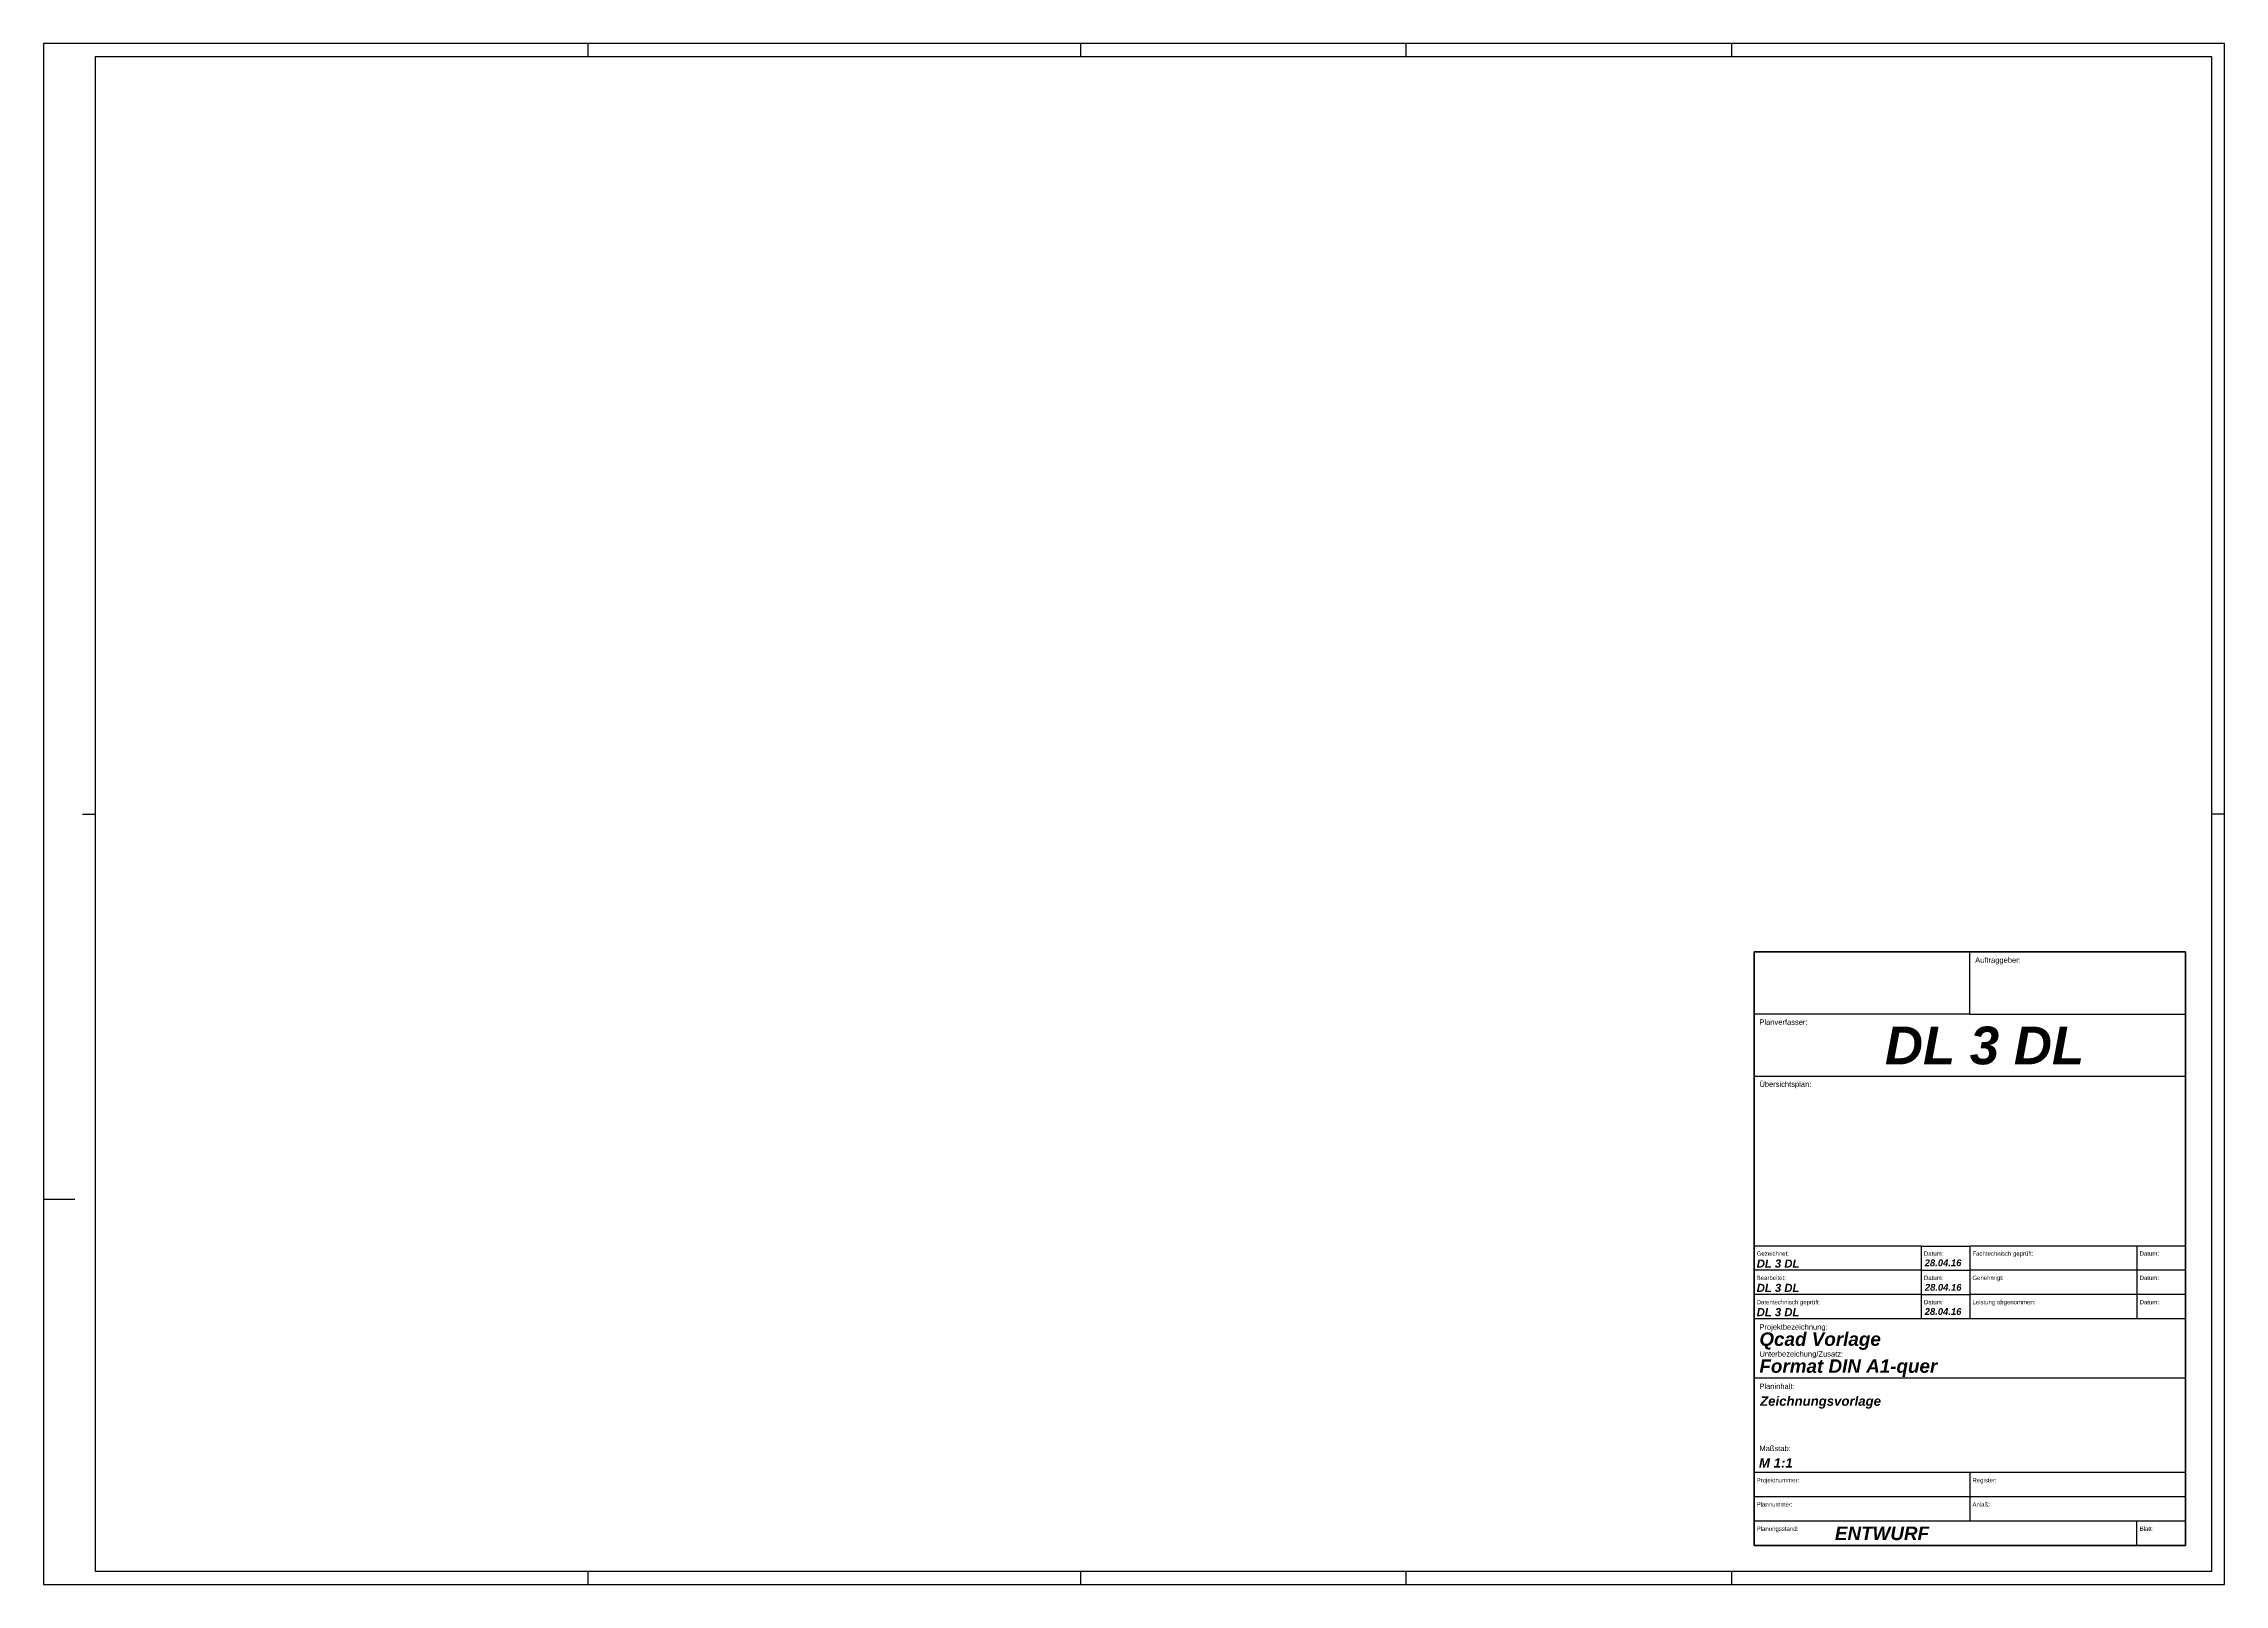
# Model space of a CAD drawing. Header units: millimetres. Extents: x 0 to 841, y 0 to 594.
import ezdxf

# ---------------------------------------------------------------- set-up
doc = ezdxf.new("R2010")
doc.units = ezdxf.units.MM
for name, color, linetype, true_color in [('Blattrahmen Din A1', 5, 'Continuous', 0x0000ff), ('Faltung Lochung', 3, 'Continuous', 0x00ff00), ('Plankopf ausgefüllt', 94, 'Continuous', 0x008000), ('Plankopf Rahmen', 1, 'Continuous', 0xff0000), ('Plankopf Text Vorgabe', 5, 'Continuous', 0x0000ff)]:
    doc.layers.add(name, color=color, linetype=linetype, true_color=true_color)
doc.layers.add('Plankopf Rahmen 0.5', color=1, linetype='Continuous', lineweight=50, true_color=0xff0000)
doc.styles.add('textstyle0', font='')
doc.styles.add('textstyle1', font='')
doc.styles.add('textstyle10', font='')
doc.styles.add('textstyle11', font='')
doc.styles.add('textstyle12', font='')
doc.styles.add('textstyle13', font='')
doc.styles.add('textstyle14', font='')
doc.styles.add('textstyle15', font='')
doc.styles.add('textstyle16', font='')
doc.styles.add('textstyle17', font='')
doc.styles.add('textstyle18', font='')
doc.styles.add('textstyle19', font='')
doc.styles.add('textstyle2', font='')
doc.styles.add('textstyle20', font='')
doc.styles.add('textstyle21', font='')
doc.styles.add('textstyle22', font='')
doc.styles.add('textstyle23', font='')
doc.styles.add('textstyle24', font='')
doc.styles.add('textstyle25', font='')
doc.styles.add('textstyle26', font='')
doc.styles.add('textstyle27', font='')
doc.styles.add('textstyle28', font='')
doc.styles.add('textstyle29', font='')
doc.styles.add('textstyle3', font='')
doc.styles.add('textstyle30', font='')
doc.styles.add('textstyle31', font='')
doc.styles.add('textstyle32', font='')
doc.styles.add('textstyle33', font='')
doc.styles.add('textstyle34', font='')
doc.styles.add('textstyle35', font='')
doc.styles.add('textstyle36', font='')
doc.styles.add('textstyle4', font='')
doc.styles.add('textstyle5', font='')
doc.styles.add('textstyle6', font='')
doc.styles.add('textstyle7', font='')
doc.styles.add('textstyle8', font='')
doc.styles.add('textstyle9', font='')
doc.styles.get('textstyle0').set_extended_font_data('Liberation Sans')
doc.styles.get('textstyle1').set_extended_font_data('Liberation Sans')
doc.styles.get('textstyle10').set_extended_font_data('Liberation Sans', bold=True)
doc.styles.get('textstyle11').set_extended_font_data('Liberation Sans', bold=True)
doc.styles.get('textstyle12').set_extended_font_data('Liberation Sans', bold=True)
doc.styles.get('textstyle13').set_extended_font_data('Liberation Sans', bold=True)
doc.styles.get('textstyle14').set_extended_font_data('Liberation Sans', bold=True)
doc.styles.get('textstyle15').set_extended_font_data('Liberation Sans', bold=True)
doc.styles.get('textstyle16').set_extended_font_data('Liberation Sans', bold=True)
doc.styles.get('textstyle17').set_extended_font_data('Liberation Sans', bold=True)
doc.styles.get('textstyle18').set_extended_font_data('Liberation Sans')
doc.styles.get('textstyle19').set_extended_font_data('Liberation Sans')
doc.styles.get('textstyle2').set_extended_font_data('Liberation Sans')
doc.styles.get('textstyle20').set_extended_font_data('Liberation Sans')
doc.styles.get('textstyle21').set_extended_font_data('Liberation Sans')
doc.styles.get('textstyle22').set_extended_font_data('Liberation Sans')
doc.styles.get('textstyle23').set_extended_font_data('Liberation Sans')
doc.styles.get('textstyle24').set_extended_font_data('Liberation Sans')
doc.styles.get('textstyle25').set_extended_font_data('Liberation Sans')
doc.styles.get('textstyle26').set_extended_font_data('Liberation Sans')
doc.styles.get('textstyle27').set_extended_font_data('Liberation Sans')
doc.styles.get('textstyle28').set_extended_font_data('Liberation Sans')
doc.styles.get('textstyle29').set_extended_font_data('Liberation Sans')
doc.styles.get('textstyle3').set_extended_font_data('Liberation Sans')
doc.styles.get('textstyle30').set_extended_font_data('Liberation Sans')
doc.styles.get('textstyle31').set_extended_font_data('Liberation Sans')
doc.styles.get('textstyle32').set_extended_font_data('Liberation Sans')
doc.styles.get('textstyle33').set_extended_font_data('Liberation Sans')
doc.styles.get('textstyle34').set_extended_font_data('Liberation Sans')
doc.styles.get('textstyle35').set_extended_font_data('Liberation Sans')
doc.styles.get('textstyle36').set_extended_font_data('Liberation Sans')
doc.styles.get('textstyle4').set_extended_font_data('Liberation Sans')
doc.styles.get('textstyle5').set_extended_font_data('Liberation Sans')
doc.styles.get('textstyle6').set_extended_font_data('Liberation Sans', bold=True)
doc.styles.get('textstyle7').set_extended_font_data('Liberation Sans', bold=True)
doc.styles.get('textstyle8').set_extended_font_data('Liberation Sans', bold=True)
doc.styles.get('textstyle9').set_extended_font_data('Liberation Sans', bold=True)

msp = doc.modelspace()

# ---------------------------------------------------------------- linework, layer by layer
at = {"layer": 'Blattrahmen Din A1'}
for p, q in [((841, 594), (0, 594)), ((0, 594), (0, 0)), ((20, 589), (836, 589)), ((20, 5), (20, 589)), ((836, 589), (836, 5)), ((841, 0), (841, 594)), ((0, 0), (841, 0)), ((836, 5), (20, 5))]:
    msp.add_line(p, q, dxfattribs=at)
at = {"layer": 'Faltung Lochung'}
for p, q in [((210, 589), (210, 594)), ((400, 589), (400, 594)), ((525.5, 589), (525.5, 594)), ((651, 589), (651, 594)), ((15, 297), (20, 297)), ((841, 297), (836, 297)), ((0, 148.5), (12, 148.5)), ((210, 0), (210, 5)), ((400, 0), (400, 5)), ((525.5, 0), (525.5, 5)), ((651, 0), (651, 5))]:
    msp.add_line(p, q, dxfattribs=at)
at = {"layer": 'Plankopf Rahmen'}
for p, q in [((659.6, 15), (659.6, 243.8)), ((659.6, 243.8), (826, 243.8)), ((742.8, 219.88), (742.8, 243.8)), ((826, 15), (826, 243.8)), ((742.8, 219.88), (659.6, 219.88)), ((742.8, 219.88), (826, 219.88)), ((659.6, 195.96), (826, 195.96)), ((724.08, 130.44), (659.6, 130.44)), ((724.08, 130.44), (724.08, 102.36)), ((724.08, 130.44), (742.8, 130.44)), ((807.28, 130.44), (742.8, 130.44)), ((742.8, 130.44), (742.8, 102.36)), ((826, 130.44), (807.28, 130.44)), ((807.28, 130.44), (807.28, 102.36)), ((724.08, 121.08), (659.6, 121.08)), ((724.08, 121.08), (742.8, 121.08)), ((807.28, 121.08), (742.8, 121.08)), ((826, 121.08), (807.28, 121.08)), ((724.08, 111.72), (659.6, 111.72)), ((724.08, 111.72), (742.8, 111.72)), ((807.28, 111.72), (742.8, 111.72)), ((826, 111.72), (807.28, 111.72)), ((826, 102.36), (659.6, 102.36)), ((826, 79.48), (659.6, 79.48)), ((742.8, 43.08), (659.6, 43.08)), ((826, 43.08), (742.8, 43.08)), ((742.8, 43.08), (742.8, 24.36)), ((742.8, 33.72), (659.6, 33.72)), ((826, 33.72), (742.8, 33.72)), ((826, 24.36), (659.6, 24.36)), ((807.28, 15), (807.28, 24.36)), ((826, 15), (659.6, 15))]:
    msp.add_line(p, q, dxfattribs=at)
at = {"layer": 'Plankopf Rahmen 0.5'}
for p, q in [((826, 243.8), (659.6, 243.8)), ((659.6, 243.8), (659.6, 15)), ((826, 15), (826, 243.8)), ((659.6, 15), (659.6, 15)), ((659.6, 15), (826, 15)), ((826, 15), (826, 15))]:
    msp.add_line(p, q, dxfattribs=at)

# ---------------------------------------------------------------- texts
at = {"layer": 'Plankopf ausgefüllt', "attachment_point": 1}
for s, insert, char_height, style in [('\\fLiberation Sans|b1|i1|c0|p0;DL 3 DL', (710.08, 215.05), 14.56, 'textstyle6'), ('\\fLiberation Sans|b1|i1|c0|p0;DL 3 DL', (660.64, 125.24), 3.12, 'textstyle7'), ('\\fLiberation Sans|b1|i1|c0|p0;28.04.16', (725.43, 125.27), 2.6, 'textstyle10'), ('\\fLiberation Sans|b1|i1|c0|p0;DL 3 DL', (660.64, 115.88), 3.12, 'textstyle8'), ('\\fLiberation Sans|b1|i1|c0|p0;28.04.16', (725.48, 115.82), 2.6, 'textstyle11'), ('\\fLiberation Sans|b1|i1|c0|p0;DL 3 DL', (660.64, 106.52), 3.12, 'textstyle9'), ('\\fLiberation Sans|b1|i1|c0|p0;28.04.16', (725.44, 106.49), 2.6, 'textstyle12'), ('\\fLiberation Sans|b1|i1|c0|p0;Qcad Vorlage', (661.68, 97.16), 5.2, 'textstyle13'), ('\\fLiberation Sans|b1|i1|c0|p0;Format DIN A1-quer', (661.68, 86.76), 5.2, 'textstyle14'), ('\\fLiberation Sans|b1|i1|c0|p0;Zeichnungsvorlage', (661.96, 72.49), 3.64, 'textstyle16'), ('\\fLiberation Sans|b1|i1|c0|p0;M 1:1', (661.53, 48.63), 3.64, 'textstyle15'), ('\\fLiberation Sans|b1|i1|c0|p0;ENTWURF', (690.8, 22.28), 5.2, 'textstyle17')]:
    msp.add_mtext(s, dxfattribs=dict(at, insert=insert, char_height=char_height, style=style))
at = {"layer": 'Plankopf Text Vorgabe', "attachment_point": 1}
for s, insert, char_height, style in [('Auftraggeber:', (744.88, 241.72), 2.08, 'textstyle20'), ('Planverfasser:', (661.68, 217.8), 2.08, 'textstyle18'), ('Übersichtsplan:', (661.68, 193.88), 2.08, 'textstyle19'), ('Gezeichnet:', (660.64, 128.36), 1.664, 'textstyle21'), ('Datum:', (725.12, 128.36), 1.664, 'textstyle24'), ('Fachtechnisch geprüft:', (743.84, 128.36), 1.664, 'textstyle27'), ('Datum:', (808.32, 128.36), 1.664, 'textstyle30'), ('Bearbeitet:', (660.64, 119), 1.664, 'textstyle22'), ('Datum:', (725.12, 119), 1.664, 'textstyle25'), ('Genehmigt:', (743.84, 119), 1.664, 'textstyle28'), ('Datum:', (808.32, 119), 1.664, 'textstyle31'), ('Datentechnisch geprüft:', (660.64, 109.64), 1.664, 'textstyle23'), ('Datum:', (725.12, 109.64), 1.664, 'textstyle26'), ('Leistung abgenommen:', (743.84, 109.64), 1.664, 'textstyle29'), ('Datum:', (808.32, 109.64), 1.664, 'textstyle32'), ('Projektbezeichnung:', (661.68, 100.28), 2.08, 'textstyle33'), ('Unterbezeichung/Zusatz:', (661.68, 89.88), 2.08, 'textstyle34'), ('Planinhalt:', (661.68, 77.4), 2.08, 'textstyle35'), ('Maßstab:', (661.68, 53.48), 2.08, 'textstyle36'), ('Projektnummer:', (660.64, 41), 1.664, 'textstyle0'), ('Register:', (743.84, 41), 1.664, 'textstyle3'), ('Plannummer:', (660.64, 31.64), 1.664, 'textstyle1'), ('Anlaß:', (743.84, 31.64), 1.664, 'textstyle4'), ('Planungsstand:', (660.64, 22.28), 1.664, 'textstyle2'), ('Blatt:', (808.32, 22.28), 1.664, 'textstyle5')]:
    msp.add_mtext(s, dxfattribs=dict(at, insert=insert, char_height=char_height, style=style))

doc.saveas('drawing.dxf')
